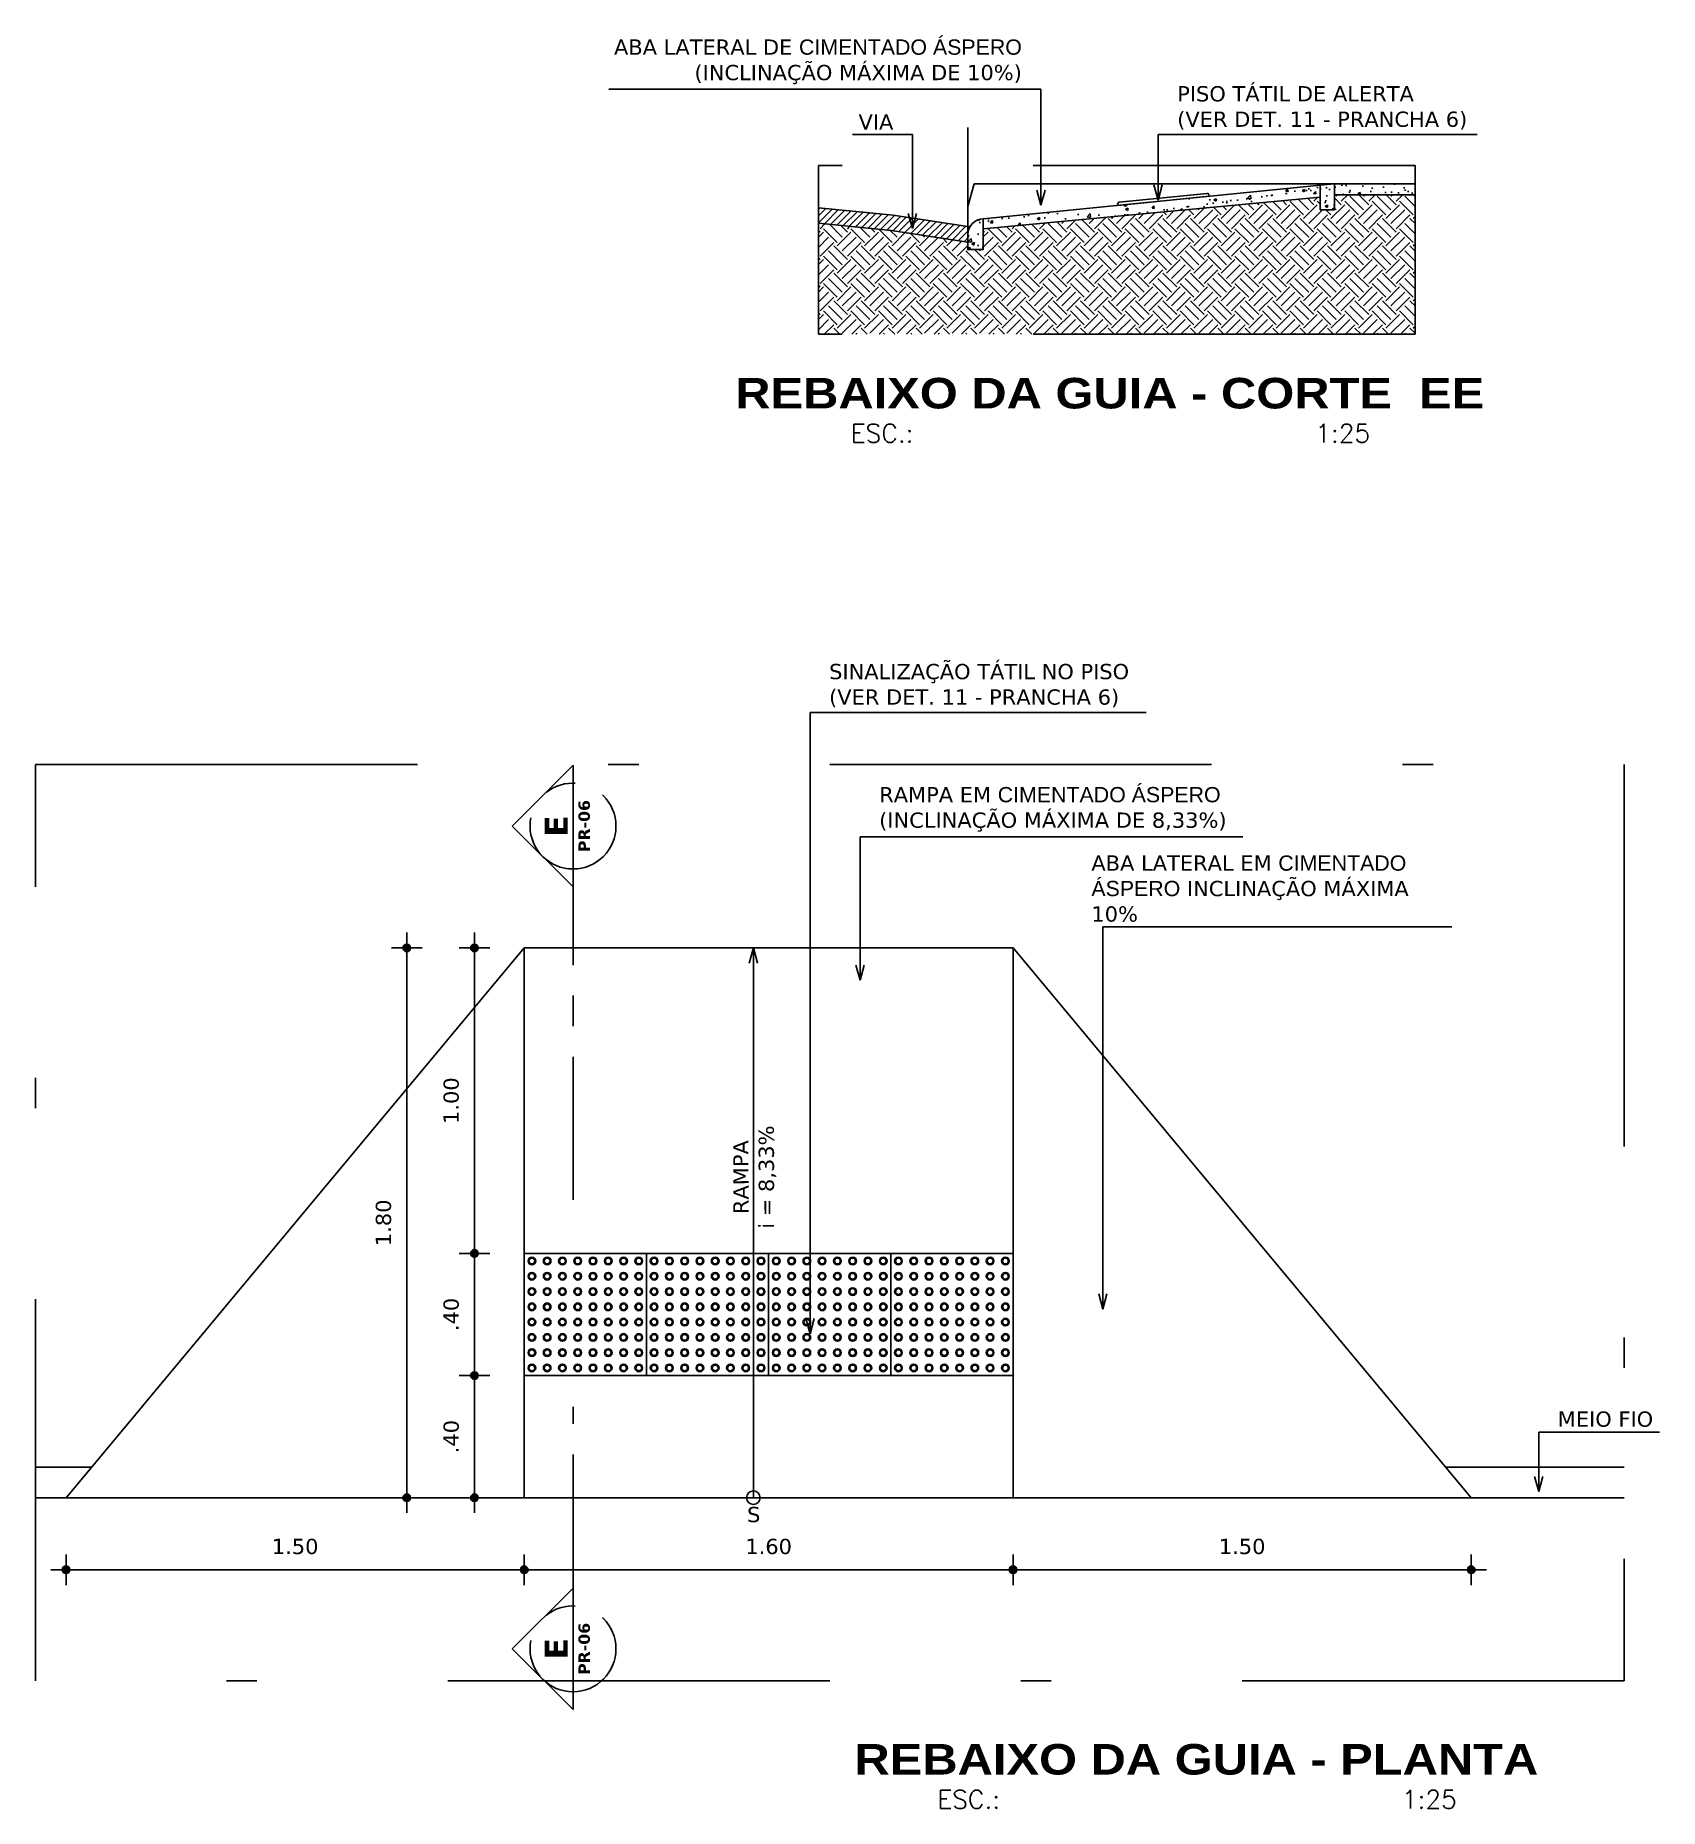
# Model space of a CAD drawing. Header units: millimetres. Extents: x 490 to 675, y -160 to -87.
# Drawn here: x 607.29 to 612.6, y -104.42 to -98.62 of the extents above; entities that cross this region are included whole.
import ezdxf
from ezdxf.enums import TextEntityAlignment as Align

# ---------------------------------------------------------------- set-up
doc = ezdxf.new("R2010")
doc.units = ezdxf.units.MM
doc.header["$LTSCALE"] = 2.5
doc.linetypes.add('CENTER2', pattern=[1.125, 0.75, -0.125, 0.125, -0.125])
doc.linetypes.add('DASHDOT', pattern=[1, 0.5, -0.25, 0, -0.25])
for name, color, linetype in [('COTAS', 1, 'Continuous'), ('HACHURA', 254, 'Continuous'), ('Hatch', 9, 'Continuous'), ('IND_TEXTOS', 1, 'Continuous'), ('Indica_corte', 2, 'CENTER2'), ('Paginação', 8, 'Continuous'), ('PAREDE', 4, 'Continuous'), ('TITULO', 2, 'Continuous'), ('VISTA', 1, 'Continuous'), ('VISTA 02', 1, 'Continuous')]:
    doc.layers.add(name, color=color, linetype=linetype)
doc.styles.add('COTA100', font='ROMANS.SHX')
doc.styles.add('COTA200', font='ROMANS.SHX')
doc.styles.add('TIT100', font='verdanab.ttf')
doc.styles.add('TIT200', font='')
doc.styles.add('VERDANA', font='verdana.ttf')
doc.styles.get('TIT200').set_extended_font_data('Arial Black')
doc.dimstyles.new('COTA025', dxfattribs={"dimtxt": 0.05, "dimasz": 0.05, "dimexe": 1.25, "dimexo": 0.625, "dimgap": 0.05, "dimtad": 1, "dimzin": 4, "dimdsep": 46, "dimtxsty": 'VERDANA', "dimblk": 'bola', "dimcen": -0.25, "dimse1": 1, "dimse2": 1, "dimclrd": 1, "dimclrt": 2, "dimadec": 0, "dimazin": 0, "dimtfac": 1, "dimtix": 1, "dimtmove": 2, "dimatfit": 3, "dimldrblk": 'OPEN30', "dimfxl": 1.25, "dimtolj": 1, "dimarcsym": 0})
doc.dimstyles.new('COTA100', dxfattribs={"dimtxt": 0.18, "dimasz": 0.18, "dimexe": 0.05, "dimexo": 0.06, "dimgap": 0.1, "dimtad": 1, "dimzin": 4, "dimdsep": 46, "dimtxsty": 'COTA100', "dimblk": 'bola', "dimcen": 0.09, "dimdle": 0.05, "dimse1": 1, "dimse2": 1, "dimclrd": 256, "dimclrt": 2, "dimadec": 0, "dimazin": 0, "dimtfac": 1, "dimtix": 1, "dimtmove": 2, "dimatfit": 1, "dimldrblk": 'OPEN30', "dimfxl": 1, "dimtolj": 1, "dimtzin": 4, "dimarcsym": 0})

msp = doc.modelspace()

# ---------------------------------------------------------------- texts
at = {"layer": 'IND_TEXTOS', "color": 2, "style": 'VERDANA'}
msp.add_text('S', height=0.05, dxfattribs=at).set_placement((609.6392, -103.4591), align=Align.MIDDLE_CENTER)
at = {"layer": 'IND_TEXTOS', "color": 2, "char_height": 0.05, "style": 'VERDANA'}
for s, insert, attachment_point in [('ABA LATERAL DE {\\A1;\\fArial|b0|i0|c0|p34;CIMENTADO ÁSPERO\\P}(INCLINAÇÃO MÁXIMA DE 10%)', (610.517, -98.7764), 9), ('PISO TÁTIL DE ALERTA\\P(VER DET. 11 - PRANCHA 6)', (611.0255, -98.925), 7), ('VIA', (610.0963, -98.925), 9), ('SINALIZAÇÃO TÁTIL NO PISO\\P(VER DET. 11 - PRANCHA 6)', (609.886, -100.8167), 7), ('RAMPA EM {\\A1;\\fArial|b0|i0|c0|p34;CIMENTADO ÁSPERO} \\P(INCLINAÇÃO MÁXIMA DE 8,33%)', (610.0499, -101.2239), 7), ('ABA LATERAL EM {\\A1;\\fArial|b0|i0|c0|p34;CIMENTADO \\PÁSPERO} INCLINAÇÃO MÁXIMA \\P10%', (610.7445, -101.5189), 7), ('MEIO FIO', (612.2713, -103.1726), 7)]:
    msp.add_mtext(s, dxfattribs=dict(at, insert=insert, attachment_point=attachment_point))
at = {"layer": 'IND_TEXTOS', "color": 2, "insert": (609.7135, -102.3544), "char_height": 0.05, "attachment_point": 8, "rotation": 90.08408, "style": 'VERDANA'}
msp.add_mtext('RAMPA\\Pi = 8,33%', dxfattribs=at)
at = {"layer": 'TITULO'}
for s, height, style, p in [('REBAIXO DA GUIA - CORTE  EE', 0.1, 'TIT200', (610.8047, -99.7879)), ('ESC.:                             1:25', 0.06, 'COTA200', (610.807, -99.9191)), ('REBAIXO DA GUIA - PLANTA', 0.1, 'TIT200', (611.0883, -104.2605)), ('ESC.:                             1:25', 0.06, 'COTA200', (611.0905, -104.3917))]:
    msp.add_text(s, height=height, dxfattribs=dict(at, style=style)).set_placement(p, align=Align.MIDDLE_CENTER)

# ---------------------------------------------------------------- blocks, each defined once
blk = doc.blocks.new('_OPEN30')
at = {"color": 0, "linetype": 'ByBlock', "ltscale": 0.5}
for p, q in [((-1, 0.27), (0, 0)), ((0, 0), (-1, -0.27)), ((0, 0), (-1, 0))]:
    blk.add_line(p, q, dxfattribs=at)
blk = doc.blocks.new('bola')
blk.add_hatch(color=0).paths.add_polyline_path([(-0.25, 0, 1), (0.25, 0, 1)])
at = {"color": 0}
for p, q in [((-1, 0), (-0.25, 0)), ((0, 1), (0, 0.25)), ((0.25, 0), (1, 0)), ((0, -0.25), (0, -1))]:
    blk.add_line(p, q, dxfattribs=at)
blk.add_circle((0, 0), 0.25, dxfattribs=at)
blk = doc.blocks.new('*D236')
at = {"layer": 'COTAS', "color": 1, "lineweight": -2}
blk.add_line((608.7251, -103.3541), (608.7251, -103.0541), dxfattribs=at)
at = {"layer": 'DEFPOINTS', "color": 0}
for p in [(608.7251, -103.0041), (608.8881, -103.0041), (608.8881, -103.4041)]:
    blk.add_point(p, dxfattribs=at)
at = {"layer": 'COTAS', "color": 1, "lineweight": -2, "xscale": 0.05, "yscale": 0.05, "zscale": 0.05}
for p, rotation in [((608.7251, -103.0041), 90), ((608.7251, -103.4041), 270)]:
    blk.add_blockref('bola', p, dxfattribs=dict(at, rotation=rotation))
at = {"layer": 'COTAS', "color": 2, "insert": (608.6491, -103.2041), "char_height": 0.05, "attachment_point": 5, "rotation": 90, "style": 'VERDANA'}
blk.add_mtext('\\A1;.40', dxfattribs=at)
blk = doc.blocks.new('*D237')
at = {"layer": 'COTAS', "color": 1, "lineweight": -2}
blk.add_line((608.7251, -102.9541), (608.7251, -102.6541), dxfattribs=at)
at = {"layer": 'DEFPOINTS', "color": 0}
for p in [(608.7251, -102.6041), (608.8881, -102.6041), (608.8881, -103.0041)]:
    blk.add_point(p, dxfattribs=at)
at = {"layer": 'COTAS', "color": 1, "lineweight": -2, "xscale": 0.05, "yscale": 0.05, "zscale": 0.05}
for p, rotation in [((608.7251, -102.6041), 90), ((608.7251, -103.0041), 270)]:
    blk.add_blockref('bola', p, dxfattribs=dict(at, rotation=rotation))
at = {"layer": 'COTAS', "color": 2, "insert": (608.6491, -102.8041), "char_height": 0.05, "attachment_point": 5, "rotation": 90, "style": 'VERDANA'}
blk.add_mtext('\\A1;.40', dxfattribs=at)
blk = doc.blocks.new('*D238')
at = {"layer": 'COTAS', "color": 1, "lineweight": -2}
blk.add_line((607.4381, -103.64), (608.8381, -103.64), dxfattribs=at)
at = {"layer": 'DEFPOINTS', "color": 0}
for p in [(607.3881, -103.4041), (608.8881, -103.4041), (608.8881, -103.64)]:
    blk.add_point(p, dxfattribs=at)
at = {"layer": 'COTAS', "color": 1, "lineweight": -2, "xscale": 0.05, "yscale": 0.05, "zscale": 0.05, "rotation": 180}
blk.add_blockref('bola', (607.3881, -103.64), dxfattribs=at)
at = {"layer": 'COTAS', "color": 1, "lineweight": -2, "xscale": 0.05, "yscale": 0.05, "zscale": 0.05}
blk.add_blockref('bola', (608.8881, -103.64), dxfattribs=at)
at = {"layer": 'COTAS', "color": 2, "insert": (608.1381, -103.564), "char_height": 0.05, "attachment_point": 5, "style": 'VERDANA'}
blk.add_mtext('\\A1;1.50', dxfattribs=at)
blk = doc.blocks.new('*D239')
at = {"layer": 'COTAS', "color": 1, "lineweight": -2}
blk.add_line((608.9381, -103.64), (610.4381, -103.64), dxfattribs=at)
at = {"layer": 'DEFPOINTS', "color": 0}
for p in [(608.8881, -103.4041), (610.4881, -103.4041), (610.4881, -103.64)]:
    blk.add_point(p, dxfattribs=at)
at = {"layer": 'COTAS', "color": 1, "lineweight": -2, "xscale": 0.05, "yscale": 0.05, "zscale": 0.05, "rotation": 180}
blk.add_blockref('bola', (608.8881, -103.64), dxfattribs=at)
at = {"layer": 'COTAS', "color": 1, "lineweight": -2, "xscale": 0.05, "yscale": 0.05, "zscale": 0.05}
blk.add_blockref('bola', (610.4881, -103.64), dxfattribs=at)
at = {"layer": 'COTAS', "color": 2, "insert": (609.6881, -103.564), "char_height": 0.05, "attachment_point": 5, "style": 'VERDANA'}
blk.add_mtext('\\A1;1.60', dxfattribs=at)
blk = doc.blocks.new('*D240')
at = {"layer": 'COTAS', "color": 1, "lineweight": -2}
blk.add_line((610.5381, -103.64), (611.9381, -103.64), dxfattribs=at)
at = {"layer": 'DEFPOINTS', "color": 0}
for p in [(610.4881, -103.4041), (611.9881, -103.4041), (611.9881, -103.64)]:
    blk.add_point(p, dxfattribs=at)
at = {"layer": 'COTAS', "color": 1, "lineweight": -2, "xscale": 0.05, "yscale": 0.05, "zscale": 0.05, "rotation": 180}
blk.add_blockref('bola', (610.4881, -103.64), dxfattribs=at)
at = {"layer": 'COTAS', "color": 1, "lineweight": -2, "xscale": 0.05, "yscale": 0.05, "zscale": 0.05}
blk.add_blockref('bola', (611.9881, -103.64), dxfattribs=at)
at = {"layer": 'COTAS', "color": 2, "insert": (611.2381, -103.564), "char_height": 0.05, "attachment_point": 5, "style": 'VERDANA'}
blk.add_mtext('\\A1;1.50', dxfattribs=at)
blk = doc.blocks.new('Indica_corte')
at = {"layer": 'Indica_corte'}
blk.add_lwpolyline([(0, 0), (-0.795, 0.795), (-1.591, 0)], close=True, dxfattribs=at)
at = {"layer": 'Indica_corte', "color": 2}
blk.add_circle((-0.795, 0), 0.562, dxfattribs=at)
at = {"layer": 'Indica_corte', "color": 2, "style": 'TIT100'}
for tag, height, p in [('CORTE', 0.3, (-0.795, 0.069)), ('PRANCHA', 0.15, (-0.795, -0.221))]:
    blk.add_attdef(tag, text='', height=height, dxfattribs=at).set_placement(p, align=Align.CENTER)
blk = doc.blocks.new('*D241')
at = {"layer": 'COTAS', "color": 1, "lineweight": -2}
blk.add_line((608.7251, -102.5541), (608.7251, -101.6541), dxfattribs=at)
at = {"layer": 'DEFPOINTS', "color": 0}
for p in [(608.7251, -101.6041), (608.8881, -101.6041), (608.8881, -102.6041)]:
    blk.add_point(p, dxfattribs=at)
at = {"layer": 'COTAS', "color": 1, "lineweight": -2, "xscale": 0.05, "yscale": 0.05, "zscale": 0.05}
for p, rotation in [((608.7251, -101.6041), 90), ((608.7251, -102.6041), 270)]:
    blk.add_blockref('bola', p, dxfattribs=dict(at, rotation=rotation))
at = {"layer": 'COTAS', "color": 2, "insert": (608.6491, -102.1041), "char_height": 0.05, "attachment_point": 5, "rotation": 90, "style": 'VERDANA'}
blk.add_mtext('\\A1;1.00', dxfattribs=at)
blk = doc.blocks.new('*D242')
at = {"layer": 'COTAS', "color": 1, "lineweight": -2}
blk.add_line((608.5036, -103.3541), (608.5036, -101.6541), dxfattribs=at)
at = {"layer": 'DEFPOINTS', "color": 0}
for p in [(608.5036, -101.6041), (608.8881, -101.6041), (608.8881, -103.4041)]:
    blk.add_point(p, dxfattribs=at)
at = {"layer": 'COTAS', "color": 1, "lineweight": -2, "xscale": 0.05, "yscale": 0.05, "zscale": 0.05}
for p, rotation in [((608.5036, -101.6041), 90), ((608.5036, -103.4041), 270)]:
    blk.add_blockref('bola', p, dxfattribs=dict(at, rotation=rotation))
at = {"layer": 'COTAS', "color": 2, "insert": (608.4275, -102.5041), "char_height": 0.05, "attachment_point": 5, "rotation": 90, "style": 'VERDANA'}
blk.add_mtext('\\A1;1.80', dxfattribs=at)
blk = doc.blocks.new('PT_AZUL1')
at = {"color": 9}
blk.add_lwpolyline([(0.3, 0.4), (-0.1, 0.4), (-0.1, 0), (0.3, 0)], close=True, dxfattribs=at)
for centre, radius in [((-0.075, 0.375), 0.0125), ((-0.075, 0.375), 0.0095), ((-0.025, 0.375), 0.0125), ((-0.025, 0.375), 0.0095), ((0.025, 0.375), 0.0125), ((0.025, 0.375), 0.0095), ((0.075, 0.375), 0.0125), ((0.075, 0.375), 0.0095), ((0.125, 0.375), 0.0125), ((0.125, 0.375), 0.0095), ((0.175, 0.375), 0.0125), ((0.175, 0.375), 0.0095), ((0.225, 0.375), 0.0125), ((0.225, 0.375), 0.0095), ((0.275, 0.375), 0.0125), ((0.275, 0.375), 0.0095), ((-0.075, 0.325), 0.0125), ((-0.075, 0.325), 0.0095), ((-0.025, 0.325), 0.0125), ((-0.025, 0.325), 0.0095), ((0.025, 0.325), 0.0125), ((0.025, 0.325), 0.0095), ((0.075, 0.325), 0.0125), ((0.075, 0.325), 0.0095), ((0.125, 0.325), 0.0125), ((0.125, 0.325), 0.0095), ((0.175, 0.325), 0.0125), ((0.175, 0.325), 0.0095), ((0.225, 0.325), 0.0125), ((0.225, 0.325), 0.0095), ((0.275, 0.325), 0.0125), ((0.275, 0.325), 0.0095), ((-0.075, 0.275), 0.0125), ((-0.075, 0.225), 0.0125), ((-0.075, 0.275), 0.0095), ((-0.075, 0.225), 0.0095), ((-0.025, 0.275), 0.0125), ((-0.025, 0.225), 0.0125), ((-0.025, 0.275), 0.0095), ((-0.025, 0.225), 0.0095), ((0.025, 0.275), 0.0125), ((0.025, 0.225), 0.0125), ((0.025, 0.275), 0.0095), ((0.025, 0.225), 0.0095), ((0.075, 0.275), 0.0125), ((0.075, 0.225), 0.0125), ((0.075, 0.275), 0.0095), ((0.075, 0.225), 0.0095), ((0.125, 0.275), 0.0125), ((0.125, 0.225), 0.0125), ((0.125, 0.275), 0.0095), ((0.125, 0.225), 0.0095), ((0.175, 0.275), 0.0125), ((0.175, 0.225), 0.0125), ((0.175, 0.275), 0.0095), ((0.175, 0.225), 0.0095), ((0.225, 0.275), 0.0125), ((0.225, 0.225), 0.0125), ((0.225, 0.275), 0.0095), ((0.225, 0.225), 0.0095), ((0.275, 0.275), 0.0125), ((0.275, 0.225), 0.0125), ((0.275, 0.275), 0.0095), ((0.275, 0.225), 0.0095), ((-0.075, 0.175), 0.0125), ((-0.075, 0.175), 0.0095), ((-0.025, 0.175), 0.0125), ((-0.025, 0.175), 0.0095), ((0.025, 0.175), 0.0125), ((0.025, 0.175), 0.0095), ((0.075, 0.175), 0.0125), ((0.075, 0.175), 0.0095), ((0.125, 0.175), 0.0125), ((0.125, 0.175), 0.0095), ((0.175, 0.175), 0.0125), ((0.175, 0.175), 0.0095), ((0.225, 0.175), 0.0125), ((0.225, 0.175), 0.0095), ((0.275, 0.175), 0.0125), ((0.275, 0.175), 0.0095), ((-0.075, 0.125), 0.0125), ((-0.075, 0.125), 0.0095), ((-0.025, 0.125), 0.0125), ((-0.025, 0.125), 0.0095), ((0.025, 0.125), 0.0125), ((0.025, 0.125), 0.0095), ((0.075, 0.125), 0.0125), ((0.075, 0.125), 0.0095), ((0.125, 0.125), 0.0125), ((0.125, 0.125), 0.0095), ((0.175, 0.125), 0.0125), ((0.175, 0.125), 0.0095), ((0.225, 0.125), 0.0125), ((0.225, 0.125), 0.0095), ((0.275, 0.125), 0.0125), ((0.275, 0.125), 0.0095), ((-0.075, 0.075), 0.0125), ((-0.075, 0.075), 0.0095), ((-0.025, 0.075), 0.0125), ((-0.025, 0.075), 0.0095), ((0.025, 0.075), 0.0125), ((0.025, 0.075), 0.0095), ((0.075, 0.075), 0.0125), ((0.075, 0.075), 0.0095), ((0.125, 0.075), 0.0125), ((0.125, 0.075), 0.0095), ((0.175, 0.075), 0.0125), ((0.175, 0.075), 0.0095), ((0.225, 0.075), 0.0125), ((0.225, 0.075), 0.0095), ((0.275, 0.075), 0.0125), ((0.275, 0.075), 0.0095), ((-0.075, 0.025), 0.0125), ((-0.075, 0.025), 0.0095), ((-0.025, 0.025), 0.0125), ((-0.025, 0.025), 0.0095), ((0.025, 0.025), 0.0125), ((0.025, 0.025), 0.0095), ((0.075, 0.025), 0.0125), ((0.075, 0.025), 0.0095), ((0.125, 0.025), 0.0125), ((0.125, 0.025), 0.0095), ((0.175, 0.025), 0.0125), ((0.175, 0.025), 0.0095), ((0.225, 0.025), 0.0125), ((0.225, 0.025), 0.0095), ((0.275, 0.025), 0.0125), ((0.275, 0.025), 0.0095)]:
    blk.add_circle(centre, radius, dxfattribs=at)
blk = doc.blocks.new('Rebaixo_guia')
at = {"layer": 'VISTA'}
for p, q in [((0, 0), (1.5, 1.8)), ((4.6, 0), (3.1, 1.8))]:
    blk.add_line(p, q, dxfattribs=at)
at = {"layer": 'VISTA 02'}
for p, q in [((3.1, 1.8), (1.5, 1.8)), ((1.5, 1.8), (1.5, 0)), ((3.1, 0), (3.1, 1.8)), ((1.5, 0), (0, 0)), ((1.5, 0), (3.1, 0)), ((3.1, 0), (4.6, 0))]:
    blk.add_line(p, q, dxfattribs=at)
at = {"layer": 'VISTA', "color": 8, "rotation": 180}
for p in [(1.8, 0.8), (2.2, 0.8), (2.6, 0.8), (3, 0.8)]:
    blk.add_blockref('PT_AZUL1', p, dxfattribs=at)

# ---------------------------------------------------------------- dimensions: what is measured, and where the dimension line sits
at = {"layer": 'COTAS'}
for base, p1, p2, picture, middle in [((608.5036, -101.6041), (608.8881, -103.4041), (608.8881, -101.6041), '*D242', (608.4275, -102.5041)), ((608.7251, -101.6041), (608.8881, -102.6041), (608.8881, -101.6041), '*D241', (608.6491, -102.1041)), ((608.7251, -102.6041), (608.8881, -103.0041), (608.8881, -102.6041), '*D237', (608.6491, -102.8041)), ((608.7251, -103.0041), (608.8881, -103.4041), (608.8881, -103.0041), '*D236', (608.6491, -103.2041))]:
    dim = msp.add_linear_dim(base=base, p1=p1, p2=p2, angle=90, dimstyle='COTA025', dxfattribs=at)
    dim.commit()
    dim.dimension.update_dxf_attribs({"geometry": picture, "text_midpoint": middle})
for base, p1, p2, picture, middle in [((608.8881, -103.64), (607.3881, -103.4041), (608.8881, -103.4041), '*D238', (608.1381, -103.564)), ((610.4881, -103.64), (608.8881, -103.4041), (610.4881, -103.4041), '*D239', (609.6881, -103.564)), ((611.9881, -103.64), (610.4881, -103.4041), (611.9881, -103.4041), '*D240', (611.2381, -103.564))]:
    dim = msp.add_linear_dim(base=base, p1=p1, p2=p2, dimstyle='COTA025', dxfattribs=at)
    dim.commit()
    dim.dimension.update_dxf_attribs({"geometry": picture, "text_midpoint": middle})

# ---------------------------------------------------------------- hatches: boundary and pattern name
at = {"layer": 'Hatch'}
h = msp.add_hatch(dxfattribs=at)
h.set_pattern_fill('EARTH', color=256, scale=0.01, angle=45, style=0)
h.set_pattern_definition([(45, (1071.351647, 20.187975), (0, 0.089802561), [0.0635, -0.0635]), (45, (1071.33481, 20.204813), (0, 0.089802561), [0.0635, -0.0635]), (45, (1071.31797, 20.22165), (0, 0.089802561), [0.0635, -0.0635]), (135, (1071.31797, 20.232877), (-0.089802561, 0), [0.0635, -0.0635]), (135, (1071.33481, 20.249715), (-0.089802561, 0), [0.0635, -0.0635]), (135, (1071.351647, 20.26655), (-0.089802561, 0), [0.0635, -0.0635])])
h.paths.add_polyline_path([(611.8041, -99.138), (611.5406, -99.138), (611.5406, -99.1878), (611.493, -99.1878), (611.493, -99.1458), (610.3906, -99.2503), (610.3906, -99.3176), (610.3406, -99.3176), (610.3406, -99.2932), (610.0896, -99.2552), (609.8511, -99.2314), (609.8511, -99.5947), (611.8041, -99.5947)])
h = msp.add_hatch(dxfattribs=at)
h.set_pattern_fill('AR-CONC', color=256, scale=0.0005, style=0)
h.set_pattern_definition([(50, (610.34058, -99.31764), (0.0910923, -0.0079695), [0.009525, -0.104775]), (355, (610.34058, -99.31764), (-0.0176214, 0.0955283), [0.00762, -0.08382]), (100.451, (610.34817, -99.31831), (0.073471, 0.0875583), [0.008095, -0.089045]), (46.184, (610.34058, -99.29224), (0.1355395, -0.021021), [0.014287, -0.157163]), (96.636, (610.35188, -99.294), (0.118702, 0.123713), [0.012143, -0.133567]), (351.184, (610.34058, -99.29224), (0.118702, 0.123713), [0.01143, -0.12573]), (21, (610.35328, -99.29859), (0.0758074, -0.0511328), [0.009525, -0.104775]), (326, (610.35328, -99.29859), (0.030901, 0.092094), [0.00762, -0.08382]), (71.4514, (610.3596, -99.30285), (0.106708, 0.0409614), [0.008095, -0.089045]), (37.5, (610.340582, -99.317642), (0.0015443, 0.0422775), [0, -0.082804, 0, -0.08509, 0, -0.0841375]), (7.5, (610.34058, -99.31764), (0.0334098, 0.0500903), [0, -0.048514, 0, -0.080899, 0, -0.0320675]), (327.5, (610.31226, -99.31764), (0.0677953, -0.0028644), [0, -0.03175, 0, -0.09906, 0, -0.131445]), (317.5, (610.29956, -99.31764), (0.0740646, 0.0127132), [0, -0.041275, 0, -0.065786, 0, -0.093345])])
h.paths.add_polyline_path([(610.3906, -99.2176, 0.414214), (610.3406, -99.2676), (610.3406, -99.3176), (610.3906, -99.3176)])
h.paths.add_polyline_path([(611.493, -99.1458), (611.493, -99.1069), (610.3906, -99.2176), (610.3906, -99.2503)])
h.paths.add_polyline_path([(611.5406, -99.1021), (611.493, -99.1069), (611.493, -99.1878), (611.5406, -99.1878)])
h.paths.add_polyline_path([(611.8041, -99.1021), (611.5406, -99.1021), (611.5406, -99.138), (611.8041, -99.138)])
h = msp.add_hatch(dxfattribs=at)
h.set_pattern_fill('ANSI31', color=256, scale=0.005, style=0)
h.set_pattern_definition([(45, (603.247377, -103.431773), (-0.01122532, 0.01122532), [])])
h.paths.add_polyline_path([(610.0959, -99.2056), (609.8511, -99.1812), (609.8511, -99.2314), (610.0896, -99.2552), (610.3406, -99.2932), (610.3406, -99.2676, -0.126203), (610.3468, -99.2436)])

# ---------------------------------------------------------------- linework, layer by layer
at = {"layer": 'HACHURA', "linetype": 'DASHDOT'}
for p, q in [((609.8511, -99.0421), (609.8511, -99.5947)), ((611.8041, -99.0421), (609.8511, -99.0421)), ((611.8041, -99.0421), (611.8041, -99.5947)), ((611.8041, -99.5947), (609.8511, -99.5947))]:
    msp.add_line(p, q, dxfattribs=at)
msp.add_lwpolyline([(607.2881, -101.0041), (612.4881, -101.0041), (612.4881, -104.0041), (607.2881, -104.0041)], close=True, dxfattribs=at)
at = {"layer": 'IND_TEXTOS', "color": 2}
msp.add_line((609.6381, -101.6541), (609.6381, -103.4041), dxfattribs=at)
msp.add_circle((609.6381, -103.4041), 0.0222, dxfattribs=at)
at = {"layer": 'Indica_corte', "ltscale": 0.25}
for p, q in [((609.0477, -102.4291), (609.0477, -101.4041)), ((609.0477, -103.7314), (609.0477, -103.1064))]:
    msp.add_line(p, q, dxfattribs=at)
at = {"layer": 'PAREDE', "color": 4}
for p, q in [((611.493, -99.1069), (610.3906, -99.2176)), ((611.493, -99.1458), (610.3906, -99.2503)), ((611.493, -99.1069), (611.5406, -99.1021)), ((611.493, -99.1878), (611.493, -99.1069)), ((611.5406, -99.1021), (611.5406, -99.1878)), ((611.5406, -99.1878), (611.493, -99.1878)), ((610.3406, -99.2676), (610.3406, -99.3176))]:
    msp.add_line(p, q, dxfattribs=at)
msp.add_lwpolyline([(610.3906, -99.2176), (610.3906, -99.3176), (610.3406, -99.3176)], dxfattribs=at)
msp.add_arc((610.3906, -99.2676), 0.05, 90, 180, dxfattribs=at)
at = {"layer": 'VISTA'}
for p, q in [((610.3406, -99.2676), (610.3406, -98.9178)), ((607.4714, -103.3041), (607.2881, -103.3041)), ((611.9047, -103.3041), (612.4881, -103.3041)), ((607.3881, -103.4041), (607.2881, -103.4041)), ((611.9881, -103.4041), (612.4881, -103.4041))]:
    msp.add_line(p, q, dxfattribs=at)
at = {"layer": 'VISTA', "color": 8}
for p, q in [((610.3406, -99.1771), (610.3606, -99.1021)), ((611.5406, -99.1021), (610.3606, -99.1021)), ((611.5406, -99.1021), (611.8041, -99.1021)), ((610.3406, -99.2426), (610.3406, -99.1771))]:
    msp.add_line(p, q, dxfattribs=at)
at = {"layer": 'VISTA', "color": 3}
msp.add_line((611.5406, -99.138), (611.8041, -99.138), dxfattribs=at)
at = {"layer": 'VISTA', "color": 8}
msp.add_lwpolyline([(611.1301, -99.1433), (611.1296, -99.1384, 0.414214), (611.1241, -99.1339), (610.8356, -99.1629, 0.551624), (610.8316, -99.1733), (610.8316, -99.1733)], format="xyb", close=True, dxfattribs=at)
at = {"layer": 'VISTA', "color": 3}
for points in [[(610.3468, -99.2436), (610.0959, -99.2056), (609.8511, -99.1812)], [(610.3406, -99.2932), (610.0896, -99.2552), (609.8511, -99.2314)]]:
    msp.add_lwpolyline(points, dxfattribs=at)

# ---------------------------------------------------------------- block references
at = {"layer": 'IND_TEXTOS', "color": 2, "xscale": 0.04999999999999721, "yscale": 0.04999999999999721, "zscale": 0.04999999999999721, "rotation": 89.9403926738808}
msp.add_blockref('_OPEN30', (609.6381, -101.6041), dxfattribs=at)
at = {"layer": 'Indica_corte', "xscale": 0.25, "yscale": 0.25, "zscale": 0.25, "rotation": 90}
for p in [(609.0477, -101.0063), (609.0477, -103.7002)]:
    msp.add_blockref('Indica_corte', p, dxfattribs=at).add_auto_attribs({'CORTE': 'E', 'PRANCHA': 'PR-06'})
at = {"layer": 'Paginação'}
msp.add_blockref('Rebaixo_guia', (607.3881, -103.4041), dxfattribs=at)

msp.set_redraw_order([(e.dxf.handle, doc.entitydb.next_handle()) for e in msp.query("TEXT MTEXT ATTDEF DIMENSION ARC_DIMENSION")])  # texts and dimensions are drawn at this point

# ---------------------------------------------------------------- leaders
at = {"layer": 'IND_TEXTOS', "annotation_type": 0, "has_hookline": 1}
for points, hookline_direction, text_width in [([(610.5794, -99.1728), (610.5794, -98.7928), (610.5545, -98.7928)], 1, 1.3392), ([(610.1587, -99.2493), (610.1587, -98.9414), (610.1338, -98.9414)], 1, 0.1213), ([(610.963, -99.156), (610.963, -98.9414), (610.988, -98.9414)], 0, 0.9696), ([(609.8236, -102.8675), (609.8236, -100.8331), (609.8485, -100.8331)], 0, 1.0249), ([(609.9875, -101.7102), (609.9875, -101.2403), (610.0124, -101.2403)], 0, 1.1783), ([(610.7821, -102.7868), (610.7821, -101.5353), (610.807, -101.5353)], 0, 1.0675), ([(612.2089, -103.3842), (612.2089, -103.1891), (612.2338, -103.1891)], 0, 0.3206)]:
    msp.add_leader(points, dimstyle='COTA100', override={"dimasz": 0.05, "dimgap": 0.05}, dxfattribs=dict(at, hookline_direction=hookline_direction, text_width=text_width))

doc.saveas('drawing.dxf')
